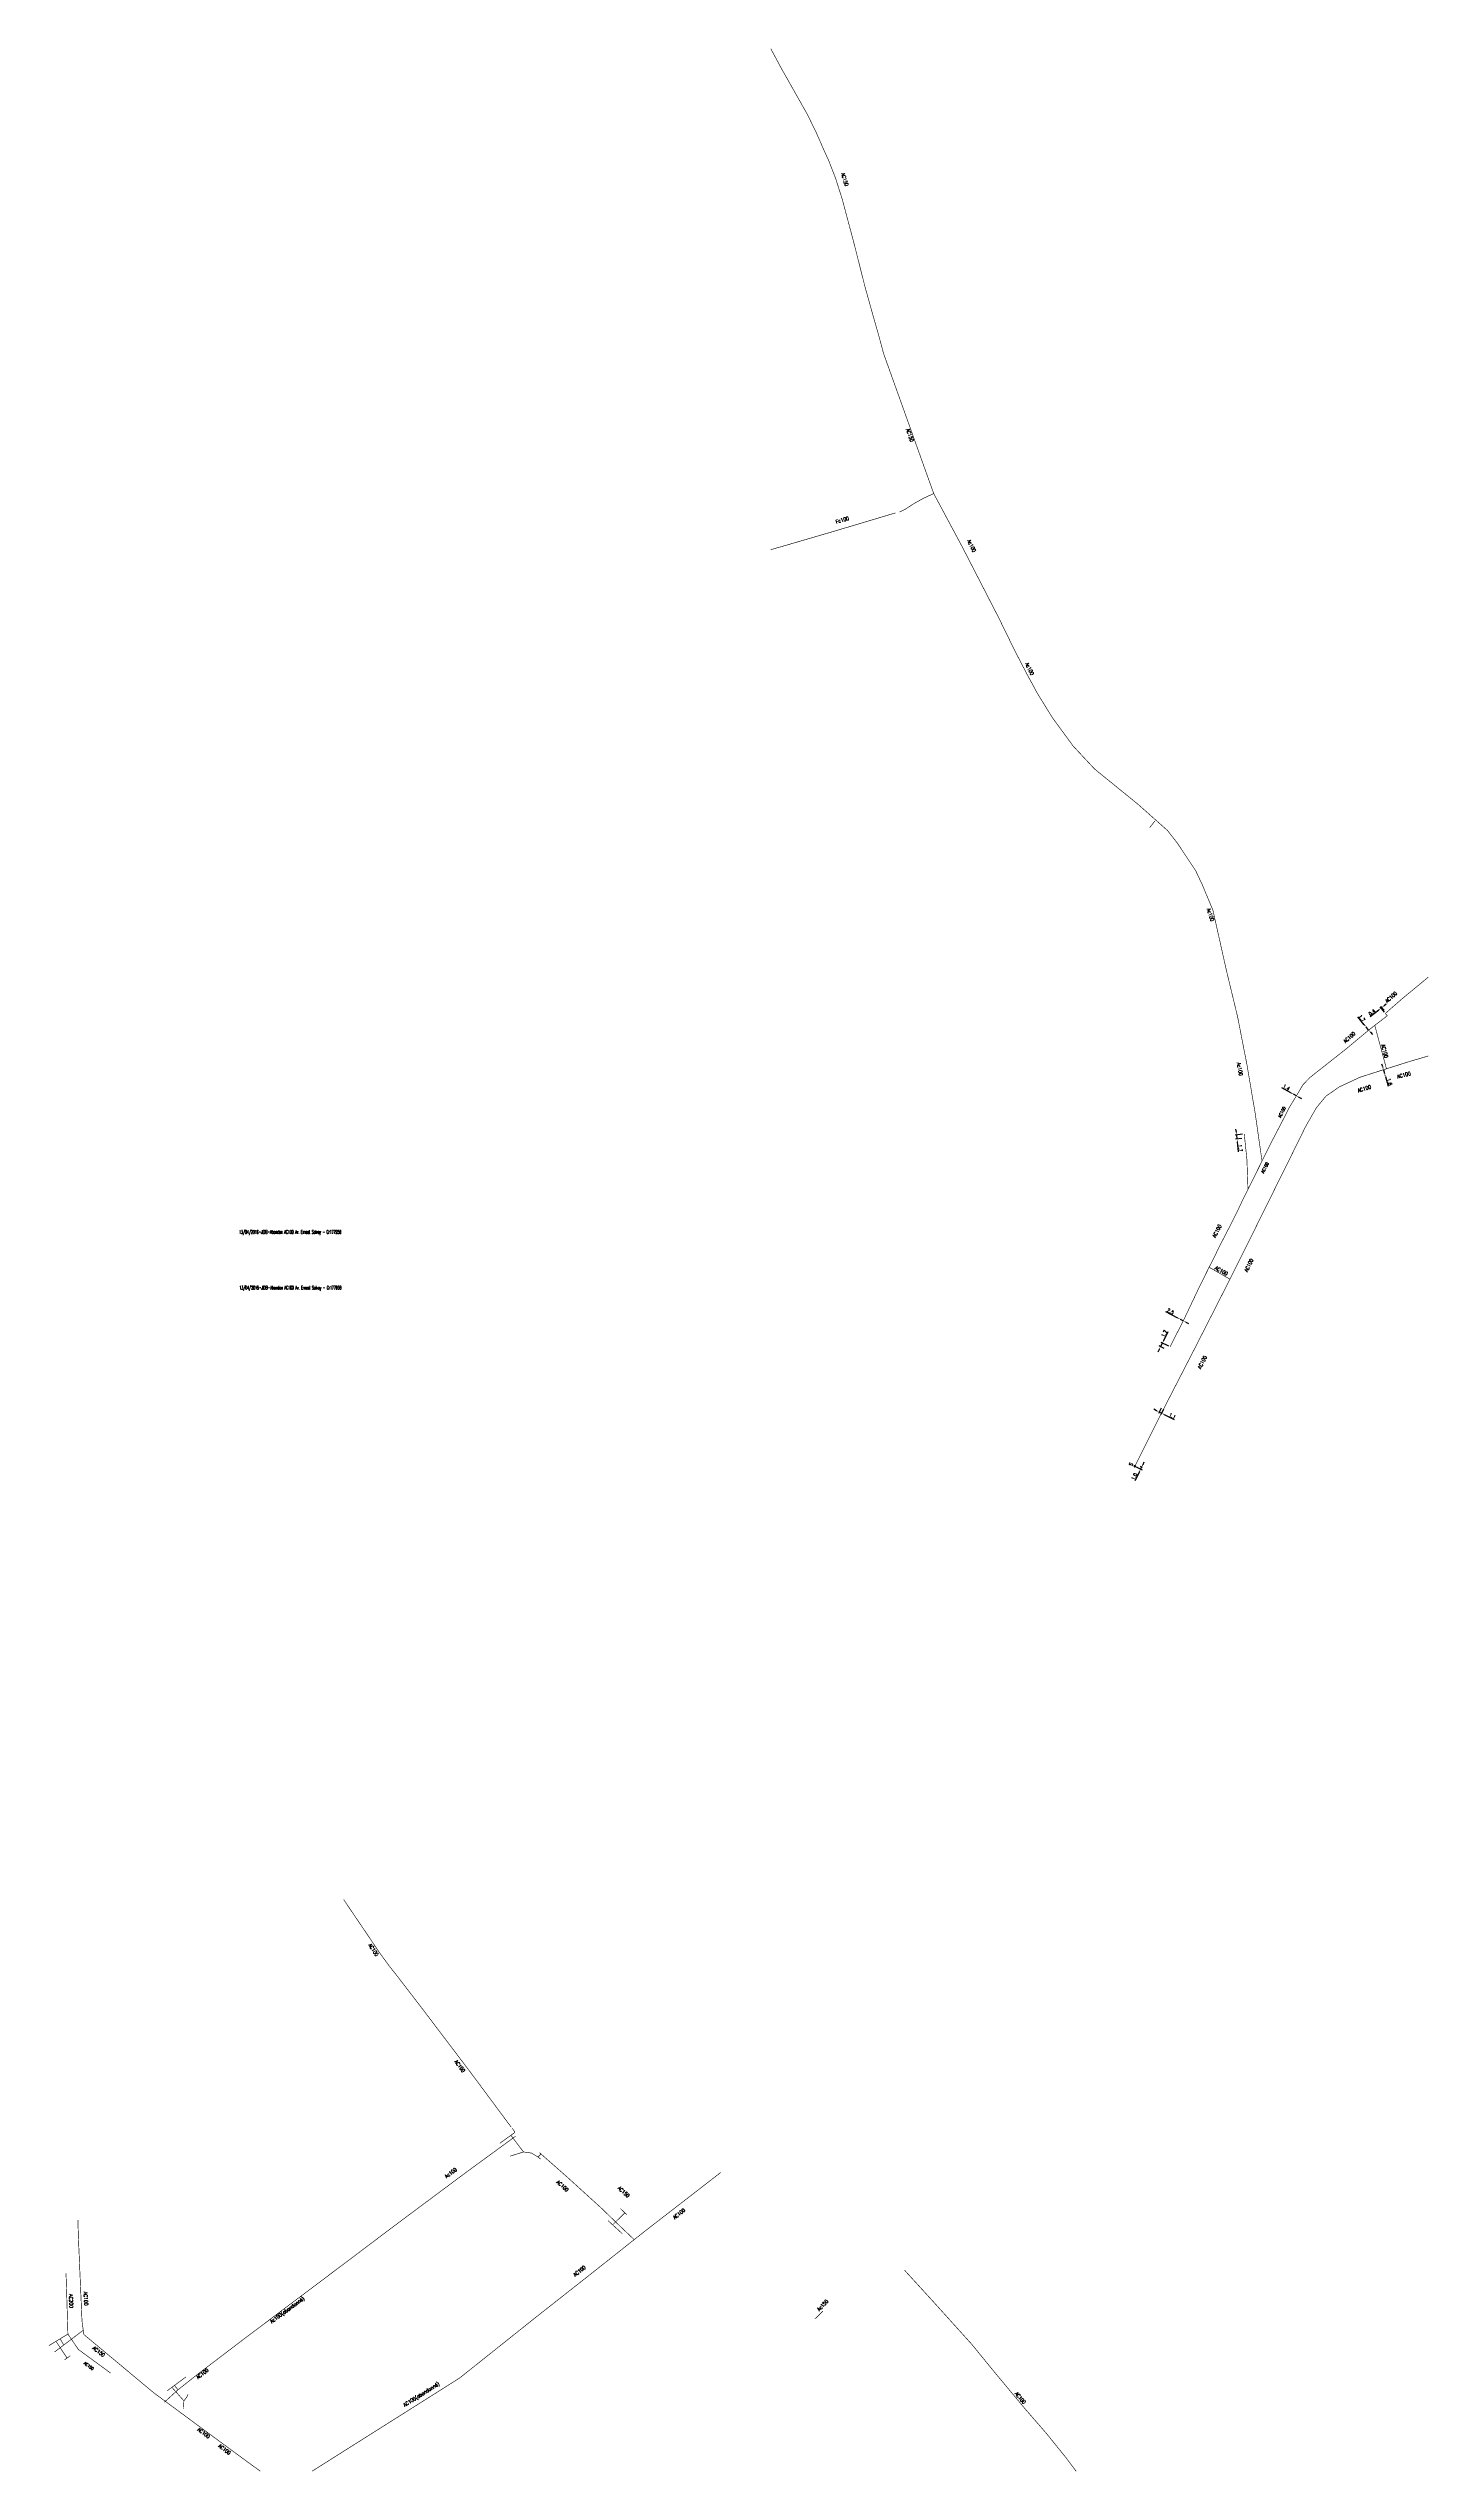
# Model space of a CAD drawing. Header units: millimetres. Extents: x 158430 to 159000, y 158000 to 159000.
import ezdxf
from ezdxf.enums import TextEntityAlignment as Align

# ---------------------------------------------------------------- set-up
doc = ezdxf.new("R2010")
doc.units = ezdxf.units.MM
doc.header["$PDMODE"] = 34
doc.linetypes.add('L_25_DES', pattern=[1.5, 0.5, -1])
doc.layers.get('0').update_dxf_attribs({"linetype": 'CONTINUOUS'})
doc.layers.get('Defpoints').update_dxf_attribs({"linetype": 'CONTINUOUS'})
for name, color, linetype in [('L_300', 7, 'CONTINUOUS'), ('L_908', 5, 'CONTINUOUS'), ('L_910', 7, 'CONTINUOUS')]:
    doc.layers.add(name, color=color, linetype=linetype)
doc.styles.add('G_ROMANS', font='ROMANS.SHX', dxfattribs={"width": 0.75})
doc.styles.get("Standard").update_dxf_attribs({"font": 'romans.shx', "width": 0.85})
doc.linetypes.add('BP_HS', pattern='A,2,-1,["G",Standard,S=0.85,R=0,X=-0.27,Y=-0.4],-1', length=4)
doc.dimstyles.get("Standard").update_dxf_attribs({"dimtxt": 1.5, "dimasz": 1.2, "dimexe": 0.625, "dimexo": 0.625, "dimgap": 0.25, "dimtad": 1, "dimdec": 1, "dimzin": 0, "dimdsep": 46, "dimtxsty": 'Standard', "dimcen": -0.5, "dimadec": 0, "dimazin": 0, "dimtfac": 1, "dimtdec": 1, "dimtmove": 0, "dimatfit": 3, "dimfxl": 0, "dimtolj": 1, "dimtzin": 0, "dimarcsym": 0})

# ---------------------------------------------------------------- blocks, each defined once
blk = doc.blocks.new('*D1')
at = {"layer": 'Defpoints', "color": 0, "linetype": 'Continuous', "transparency": 16777216}
for p in [(158980.8, 158604.2), (158982.2, 158602.6), (158982.3, 158601.8)]:
    blk.add_point(p, dxfattribs=at)
at = {"layer": 'L_908', "color": 0, "linetype": 'Continuous', "lineweight": -2, "transparency": 16777216}
for p, q in [((158979.6, 158603.2), (158976.1, 158600.4)), ((158981.9, 158602.3), (158980.1, 158604.5)), ((158981.8, 158603.1), (158980.4, 158604.7)), ((158980.8, 158604.2), (158980.5, 158604)), ((158981.8, 158605), (158982.7, 158605.7))]:
    blk.add_line(p, q, dxfattribs=at)
at = {"layer": 'L_908', "color": 0, "linetype": 'Continuous', "transparency": 16777216}
for points in [[(158979.5, 158603.4), (158979.7, 158603.1), (158980.5, 158604)], [(158981.6, 158605.1), (158981.9, 158604.8), (158980.8, 158604.2)]]:
    blk.add_solid(points, dxfattribs=at)
at = {"layer": 'L_908', "color": 0, "linetype": 'Continuous', "transparency": 16777216, "insert": (158976.8, 158602.2), "char_height": 1.5, "attachment_point": 5, "rotation": 39.0871}
blk.add_mtext('\\A1;0.4', dxfattribs=at)
blk = doc.blocks.new('*D2')
at = {"layer": 'Defpoints', "color": 0, "linetype": 'Continuous', "transparency": 16777216}
for p in [(158974.4, 158596.2), (158974.4, 158596.2), (158975.4, 158594.9)]:
    blk.add_point(p, dxfattribs=at)
at = {"layer": 'L_908', "color": 0, "linetype": 'Continuous', "lineweight": -2, "transparency": 16777216}
for p, q in [((158973.6, 158597.1), (158970.9, 158600.4)), ((158975.4, 158594.9), (158974.4, 158596.2)), ((158976.2, 158594), (158977, 158593.1))]:
    blk.add_line(p, q, dxfattribs=at)
at = {"layer": 'L_908', "color": 0, "linetype": 'Continuous', "transparency": 16777216}
for points in [[(158973.8, 158597.3), (158973.4, 158597), (158974.4, 158596.2)], [(158976.4, 158594.1), (158976.1, 158593.9), (158975.4, 158594.9)]]:
    blk.add_solid(points, dxfattribs=at)
at = {"layer": 'L_908', "color": 0, "linetype": 'Continuous', "transparency": 16777216, "insert": (158972.6, 158599.8), "char_height": 1.5, "attachment_point": 5, "rotation": 309.6986}
blk.add_mtext('\\A1;1.7', dxfattribs=at)
blk = doc.blocks.new('*D3')
at = {"layer": 'Defpoints', "color": 0, "linetype": 'Continuous', "transparency": 16777216}
for p in [(158944.4, 158568.4), (158944.4, 158568.4), (158945.6, 158567.8)]:
    blk.add_point(p, dxfattribs=at)
at = {"layer": 'L_908', "color": 0, "linetype": 'Continuous', "lineweight": -2, "transparency": 16777216}
for p, q in [((158943.3, 158569), (158939.6, 158571.1)), ((158945.6, 158567.8), (158944.4, 158568.4)), ((158946.6, 158567.2), (158947.7, 158566.6))]:
    blk.add_line(p, q, dxfattribs=at)
at = {"layer": 'L_908', "color": 0, "linetype": 'Continuous', "transparency": 16777216}
for points in [[(158943.4, 158569.2), (158943.2, 158568.8), (158944.4, 158568.4)], [(158946.7, 158567.4), (158946.5, 158567), (158945.6, 158567.8)]]:
    blk.add_solid(points, dxfattribs=at)
at = {"layer": 'L_908', "color": 0, "linetype": 'Continuous', "transparency": 16777216, "insert": (158941.4, 158571.2), "char_height": 1.5, "attachment_point": 5, "rotation": 331.2574}
blk.add_mtext('\\A1;1.4', dxfattribs=at)
blk = doc.blocks.new('*D4')
at = {"layer": 'Defpoints', "color": 0, "linetype": 'Continuous', "transparency": 16777216}
for p in [(158897.8, 158475.5), (158897.8, 158475.5), (158898.9, 158474.9)]:
    blk.add_point(p, dxfattribs=at)
at = {"layer": 'L_908', "color": 0, "linetype": 'Continuous', "lineweight": -2, "transparency": 16777216}
for p, q in [((158896.7, 158476), (158891.7, 158478.6)), ((158898.9, 158474.9), (158897.8, 158475.5)), ((158898.1, 158476), (158898.1, 158476)), ((158900, 158474.4), (158901, 158473.8))]:
    blk.add_line(p, q, dxfattribs=at)
at = {"layer": 'L_908', "color": 0, "linetype": 'Continuous', "transparency": 16777216}
for points in [[(158896.8, 158476.2), (158896.6, 158475.9), (158897.8, 158475.5)], [(158900.1, 158474.5), (158899.9, 158474.2), (158898.9, 158474.9)]]:
    blk.add_solid(points, dxfattribs=at)
at = {"layer": 'L_908', "color": 0, "linetype": 'Continuous', "transparency": 16777216, "insert": (158893.6, 158478.8), "char_height": 1.5, "attachment_point": 5, "rotation": 332.4558}
blk.add_mtext('\\A1;2.5', dxfattribs=at)
blk = doc.blocks.new('L_300_11')
at = {"color": 0, "linetype": 'Continuous', "const_width": 0.497, "flags": 128}
blk.add_lwpolyline([(-0.3, 0, 1), (0.3, 0, 1)], format="xyb", close=True, dxfattribs=at)
at = {"color": 0, "linetype": 'Continuous', "style": 'G_ROMANS', "width": 0.75}
blk.add_text('S', height=1.5, dxfattribs=at).set_placement((0, 1.8), align=Align.MIDDLE)
at = {"color": 0, "linetype": 'Continuous', "width": 0.75, "flags": 3}
for tag, p in [('DEF_COUP', (0, -7.5)), ('DEF_TYPE', (0, -10)), ('DEF_LEG', (0, -5))]:
    blk.add_attdef(tag, text='', height=1.2, dxfattribs=at).set_placement(p, align=Align.MIDDLE)
blk = doc.blocks.new('*D5')
at = {"layer": 'Defpoints', "color": 0, "linetype": 'Continuous', "transparency": 16777216}
for p in [(158888.9, 158437.3), (158890, 158439.3), (158890.9, 158438.8)]:
    blk.add_point(p, dxfattribs=at)
at = {"layer": 'L_908', "color": 0, "linetype": 'Continuous', "lineweight": -2, "transparency": 16777216}
for p, q in [((158887.8, 158437.8), (158886.8, 158438.4)), ((158889.7, 158438.8), (158888.6, 158436.7)), ((158888.9, 158437.3), (158889.9, 158436.8)), ((158890.7, 158438.3), (158889.6, 158436.2)), ((158891, 158436.2), (158895.2, 158434.1))]:
    blk.add_line(p, q, dxfattribs=at)
at = {"layer": 'L_908', "color": 0, "linetype": 'Continuous', "transparency": 16777216}
for points in [[(158887.9, 158438), (158887.8, 158437.6), (158888.9, 158437.3)], [(158891.1, 158436.4), (158890.9, 158436.1), (158889.9, 158436.8)]]:
    blk.add_solid(points, dxfattribs=at)
at = {"layer": 'L_908', "color": 0, "linetype": 'Continuous', "transparency": 16777216, "insert": (158894.4, 158435.6), "char_height": 1.5, "attachment_point": 5, "rotation": 333.1731}
blk.add_mtext('\\A1;1.1', dxfattribs=at)
blk = doc.blocks.new('*D6')
at = {"layer": 'Defpoints', "color": 0, "linetype": 'Continuous', "transparency": 16777216}
for p in [(158981.5, 158578.5), (158982, 158577), (158982, 158577)]:
    blk.add_point(p, dxfattribs=at)
at = {"layer": 'L_908', "color": 0, "linetype": 'Continuous', "lineweight": -2, "transparency": 16777216}
for p, q in [((158981.2, 158579.7), (158980.8, 158580.8)), ((158981.5, 158578.5), (158982, 158577)), ((158982.3, 158575.8), (158983.5, 158571.8))]:
    blk.add_line(p, q, dxfattribs=at)
at = {"layer": 'L_908', "color": 0, "linetype": 'Continuous', "transparency": 16777216}
for points in [[(158981.4, 158579.7), (158981, 158579.6), (158981.5, 158578.5)], [(158982.5, 158575.9), (158982.1, 158575.8), (158982, 158577)]]:
    blk.add_solid(points, dxfattribs=at)
at = {"layer": 'L_908', "color": 0, "linetype": 'Continuous', "transparency": 16777216, "insert": (158984, 158573.5), "char_height": 1.5, "attachment_point": 5, "rotation": 286.409}
blk.add_mtext('\\A1;1.6', dxfattribs=at)
blk = doc.blocks.new('GIS_MODF')
at = {"color": 0, "linetype": 'Continuous', "flags": 128}
for points in [[(-2.2, 0), (-1.7, 0)], [(1.5, 0), (2, 0)]]:
    blk.add_lwpolyline(points, dxfattribs=at)
at = {"color": 0, "linetype": 'Continuous', "width": 0.5}
blk.add_attdef('DATE', text='', height=1.5, dxfattribs=at).set_placement((-2.5, -0.8), align=Align.RIGHT)
at = {"color": 0, "linetype": 'Continuous', "width": 1.771291}
blk.add_attdef('USER', text='', height=1.5, dxfattribs=at).set_placement((-1.5, -0.8), (1.3, -0.8), align=Align.FIT)
at = {"color": 0, "linetype": 'Continuous', "width": 0.5}
blk.add_attdef('DESC', (2.3, -0.8), '', height=1.5, dxfattribs=at)
blk = doc.blocks.new('*D8')
at = {"layer": 'Defpoints', "color": 0, "linetype": 'Continuous', "transparency": 16777216}
for p in [(158921, 158550), (158923.7, 158550.3), (158924.1, 158552)]:
    blk.add_point(p, dxfattribs=at)
at = {"layer": 'L_908', "color": 0, "linetype": 'Continuous', "lineweight": -2, "transparency": 16777216}
for p, q in [((158923.4, 158551.9), (158920.3, 158551.6)), ((158923.1, 158550.2), (158920.4, 158549.9)), ((158920.8, 158552.8), (158920.6, 158554)), ((158920.9, 158551.7), (158921, 158550)), ((158921.2, 158548.8), (158921.6, 158544.6))]:
    blk.add_line(p, q, dxfattribs=at)
at = {"layer": 'L_908', "color": 0, "linetype": 'Continuous', "transparency": 16777216}
for points in [[(158921, 158552.9), (158920.6, 158552.8), (158920.9, 158551.7)], [(158921.4, 158548.8), (158921, 158548.8), (158921, 158550)]]:
    blk.add_solid(points, dxfattribs=at)
at = {"layer": 'L_908', "color": 0, "linetype": 'Continuous', "transparency": 16777216, "insert": (158922.4, 158546.2), "char_height": 1.5, "attachment_point": 5, "rotation": 275.7077}
blk.add_mtext('\\A1;1.7', dxfattribs=at)
blk = doc.blocks.new('*D9')
at = {"layer": 'Defpoints', "color": 0, "linetype": 'Continuous', "transparency": 16777216}
for p in [(158889.5, 158464.2), (158891.6, 158463.2), (158893.4, 158464.1)]:
    blk.add_point(p, dxfattribs=at)
at = {"layer": 'L_908', "color": 0, "linetype": 'Continuous', "lineweight": -2, "transparency": 16777216}
for p, q in [((158890.8, 158466.8), (158892.7, 158470.5)), ((158889, 158463.1), (158888.4, 158462)), ((158891, 158463.4), (158889, 158464.5)), ((158889.5, 158464.2), (158890.3, 158465.7)), ((158892.9, 158464.4), (158889.7, 158466))]:
    blk.add_line(p, q, dxfattribs=at)
at = {"layer": 'L_908', "color": 0, "linetype": 'Continuous', "transparency": 16777216}
for points in [[(158888.8, 158463.2), (158889.2, 158463), (158889.5, 158464.2)], [(158890.6, 158466.9), (158891, 158466.7), (158890.3, 158465.7)]]:
    blk.add_solid(points, dxfattribs=at)
at = {"layer": 'L_908', "color": 0, "linetype": 'Continuous', "transparency": 16777216, "insert": (158891.1, 158469.6), "char_height": 1.5, "attachment_point": 5, "rotation": 63.4981}
blk.add_mtext('\\A1;1.7', dxfattribs=at)
blk = doc.blocks.new('*D13')
at = {"layer": 'Defpoints', "color": 0, "linetype": 'Continuous', "transparency": 16777216}
for p in [(158878.9, 158414.9), (158881.7, 158414.6), (158882.6, 158414.1)]:
    blk.add_point(p, dxfattribs=at)
at = {"layer": 'L_300', "color": 0, "linetype": 'Continuous', "lineweight": -2, "transparency": 16777216}
for p, q in [((158880.8, 158412.6), (158878.9, 158408.9)), ((158879.5, 158414.6), (158881.9, 158413.4)), ((158882.1, 158414.4), (158881.2, 158414.8)), ((158881.7, 158414.6), (158881.3, 158413.7)), ((158882.3, 158415.6), (158882.8, 158416.7))]:
    blk.add_line(p, q, dxfattribs=at)
at = {"layer": 'L_300', "color": 0, "linetype": 'Continuous', "transparency": 16777216}
for points in [[(158880.6, 158412.7), (158880.9, 158412.5), (158881.3, 158413.7)], [(158882.1, 158415.7), (158882.5, 158415.5), (158881.7, 158414.6)]]:
    blk.add_solid(points, dxfattribs=at)
at = {"layer": 'L_300', "color": 0, "linetype": 'Continuous', "transparency": 16777216, "insert": (158878.7, 158410.6), "char_height": 1.5, "attachment_point": 5, "rotation": 63.2478}
blk.add_mtext('\\A1;1.0', dxfattribs=at)

msp = doc.modelspace()

# ---------------------------------------------------------------- linework, layer by layer
at = {"layer": 'L_908', "linetype": 'BP_HS', "const_width": 0.25, "flags": 128}
for points in [[(158728.65, 159000), (158733.16, 158991.6), (158733.16, 158991.6), (158743.78, 158972.82), (158743.78, 158972.82), (158747.55, 158965.06), (158750.65, 158957.98), (158752.63, 158953.6), (158755.35, 158946.61), (158758.09, 158938.01), (158762.97, 158919.74), (158762.97, 158919.74), (158762.97, 158919.74), (158767.52, 158901.73), (158767.52, 158901.73), (158770.38, 158891.5), (158770.38, 158891.5), (158773.19, 158881.63), (158775.22, 158874.11), (158795.88, 158816.39), (158807.58, 158794.54), (158822.48, 158765.57), (158829.35, 158751.54), (158833.94, 158742.65), (158838.61, 158734.01), (158844.83, 158723.93), (158853.45, 158712.15), (158862.25, 158702.71), (158880.4, 158687.96), (158892.41, 158677.26), (158896.42, 158672.12), (158904, 158660.72), (158906.72, 158654.95), (158911.13, 158644.39), (158916.62, 158619.88), (158921.33, 158600.32, -0.018807), (158931.4, 158540.85, -0.0404851)], [(158781.78, 158808.74), (158784.23, 158809.98, -0.054068), (158795.88, 158816.39)], [(158887.14, 158681.2, -0.020829), (158884.99, 158678.5, 0.9770146)]]:
    msp.add_lwpolyline(points, format="xyb", dxfattribs=at)
for points in [[(158728.57, 158793.22), (158734.92, 158795.03), (158754.11, 158800.63), (158780.09, 158808.4)], [(159000, 158616.73), (158989.34, 158607.94), (158982.29, 158601.78), (158983.1, 158600.82), (158977.93, 158596.86), (158975.45, 158594.9), (158966.06, 158587.09), (158951.08, 158575.27), (158948.32, 158572.35), (158945.59, 158567.77), (158942.63, 158562.92), (158939.89, 158557.54), (158935.36, 158548.79), (158925.6, 158529.19), (158923.57, 158525.11), (158921.36, 158520.39), (158918.16, 158514.02), (158913.96, 158505.89), (158911.1, 158500), (158909.56, 158497.02), (158905.69, 158489.22), (158898.9, 158474.91), (158893.41, 158464.13)], [(158977.93, 158596.86), (158982.76, 158578.93)], [(158878.91, 158414.87), (158890.94, 158438.84), (158903.57, 158463.4), (158913.16, 158482.22), (158918.14, 158492.09), (158922.13, 158500), (158947.11, 158550.43), (158949.22, 158554.78), (158953.86, 158562.89), (158957.8, 158567.65), (158963.3, 158571.47), (158971.97, 158575.49), (158981.51, 158578.54), (158982.76, 158578.93), (158992.28, 158581.94), (159000, 158584.21)], [(158924.07, 158551.97), (158925.16, 158541.41), (158925.6, 158529.19), (158925.57, 158529.91)], [(158909.56, 158497.02), (158918.14, 158492.09)], [(158621.52, 158141.99), (158619.88, 158144.2), (158617.38, 158147.57), (158604.97, 158164.29), (158585.46, 158190.05), (158574.28, 158204.61), (158571.06, 158208.67), (158567.26, 158213.88), (158567.26, 158213.88), (158565.1, 158217.09), (158552.32, 158236.02)], [(158621.36, 158138.69), (158622.69, 158139.6), (158622.94, 158140.11), (158621.93, 158141.56)], [(158623.24, 158138.26), (158602.93, 158123.42), (158572.75, 158100.93), (158553.89, 158086.69), (158512.54, 158055.62), (158492.87, 158040.66), (158483.92, 158033.59), (158478.36, 158028.53)], [(158632.53, 158129.73), (158633.8, 158130.95)], [(158539.29, 158000), (158600.2, 158038.48), (158632.63, 158064.33), (158653.55, 158080.79), (158671.88, 158095.31), (158671.88, 158095.31), (158677.26, 158099.56), (158696.28, 158114.27), (158708.05, 158123.39)], [(158444.32, 158062.02), (158442.84, 158096.61), (158442.62, 158103.66), (158442.62, 158103.66)], [(158661.45, 158103.45), (158667.29, 158098.11)], [(158663.34, 158101.72), (158668.41, 158106.66)], [(158666.56, 158108.42), (158669.26, 158105.86)], [(158438.51, 158056.61), (158437.97, 158074.37), (158437.72, 158081.75)], [(158517.97, 158000), (158513.49, 158003.23), (158492.33, 158018.79), (158473.76, 158032.53), (158445.09, 158056.46), (158444.32, 158062.02)], [(158746.85, 158062.86), (158750.19, 158066.12)], [(158438.51, 158056.61), (158430.61, 158051.83)], [(158444.77, 158058.14), (158432.95, 158049.2)], [(158433.59, 158053.64), (158438.17, 158046.71)], [(158435.33, 158054.63), (158436.81, 158052.13)], [(158456.19, 158040.48), (158442.86, 158050.24), (158438.51, 158056.61)], [(158439.48, 158047.65), (158437.07, 158045.93)], [(158479.52, 158033.23), (158484.92, 158037.22), (158486, 158038), (158487.23, 158038.95)], [(158481.43, 158034.66), (158486.38, 158029.06)], [(158483.92, 158033.59), (158482.51, 158035.44)]]:
    msp.add_lwpolyline(points, dxfattribs=at)
at = {"layer": 'L_908', "linetype": 'BP_HS', "const_width": 0.25}
for points in [[(158616.76, 158135.34), (158621.36, 158138.69), (158621.91, 158137.96), (158626.55, 158131.8), (158620.98, 158130.04)], [(158633.61, 158128.85), (158632.53, 158129.73), (158629.87, 158131.34), (158626.55, 158131.8)], [(158633.14, 158131.54), (158633.8, 158130.95), (158644.42, 158121.59), (158658.62, 158108.69), (158666.52, 158101.04), (158672.26, 158095.6)], [(158783.89, 158082.94), (158795.24, 158070.51), (158811.66, 158052.32), (158821.38, 158040.41), (158834.13, 158025.13), (158842.27, 158015.77), (158850.56, 158005.49), (158854.65, 158000)]]:
    msp.add_lwpolyline(points, dxfattribs=at)
at = {"layer": 'L_908', "linetype": 'BP_HS', "flags": 128}
msp.add_lwpolyline([(158486.19, 158025.79, 0.25, 0.25, 0), (158486.38, 158029.06, 0.25, 0.25, 0), (158486.38, 158029.06, 0.25, 0.25, 0), (158487.65, 158030.68, 0.25, 0.25, 0), (158488.08, 158031.74, 0, 0, 0)], format="xyseb", dxfattribs=at)

# ---------------------------------------------------------------- block references
at = {"layer": 'L_300', "rotation": 63.36550366372242}
msp.add_blockref('L_300_11', (158878.91, 158414.87), dxfattribs=at)
at = {"layer": 'L_910'}
ref = msp.add_blockref('GIS_MODF', (158519.68, 158511.62), dxfattribs=dict(at, rotation=0.5725613824145926))
ref.add_attrib('DATE', '13/04/2016', dxfattribs={"layer": '0', "color": 0, "linetype": 'Continuous', "height": 1.5, "width": 0.5}).set_placement((158517.19, 158510.79), align=Align.RIGHT)
ref.add_attrib('USER', 'JDB', dxfattribs={"layer": '0', "color": 0, "linetype": 'Continuous', "height": 1.5, "rotation": 0.57256, "width": 0.708517}).set_placement((158518.18, 158510.8), (158520.97, 158510.83), align=Align.FIT)
ref.add_attrib('DESC', 'Abandon AC100 Av. Ernest Solvay - Cr177958', (158521.98, 158510.84), dxfattribs={"layer": '0', "color": 0, "linetype": 'Continuous', "height": 1.5, "width": 0.5})
at = {"layer": 'L_910', "color": 7, "linetype": 'Continuous'}
ref = msp.add_blockref('GIS_MODF', (158519.78, 158488.61), dxfattribs=dict(at, rotation=0.5725613824145926))
ref.add_attrib('DATE', '13/04/2016', dxfattribs={"layer": '0', "color": 0, "linetype": 'Continuous', "height": 1.5, "width": 0.5}).set_placement((158517.29, 158487.79), align=Align.RIGHT)
ref.add_attrib('USER', 'JDB', dxfattribs={"layer": '0', "color": 0, "linetype": 'Continuous', "height": 1.5, "rotation": 0.57256, "width": 0.708517}).set_placement((158518.28, 158487.8), (158521.07, 158487.83), align=Align.FIT)
ref.add_attrib('DESC', 'Abandon AC100 Av. Ernest Solvay - Cr177958', (158522.08, 158487.84), dxfattribs={"layer": '0', "color": 0, "linetype": 'Continuous', "height": 1.5, "width": 0.5})

# ---------------------------------------------------------------- texts
at = {"layer": 'L_908', "linetype": 'Continuous'}
for s, height, rotation, width, p in [('AC150', 1.5, 287.66612, 0.75, (158759.2, 158946.05)), ('AC150', 1.5, 289.69033, 0.75, (158786.05, 158840.51)), ('Fc100', 1.5, 16.45754, 0.85, (158758.15, 158805.47)), ('Ac100', 1.5, 296, 0.85, (158811.53, 158794.83)), ('Ac100', 1.5, 296, 0.85, (158835.46, 158744.05)), ('Ac100', 1.5, 288.60552, 0.85, (158910.13, 158642.55)), ('AC100', 1.5, 41.91235, 0.85, (158984.68, 158608.5)), ('AC100', 1.5, 41.91235, 0.85, (158967.44, 158591.88)), ('Ac100', 1.5, 280.17456, 0.85, (158922.24, 158578.82)), ('AC100', 1.5, 285.02575, 0.85, (158982.04, 158586.23)), ('AC100', 1.5, 17.32594, 0.85, (158973.62, 158570.71)), ('AC100', 1.5, 14.70599, 0.85, (158989.97, 158576.34)), ('AC100', 1.25, 63.07225, 0.85, (158939.59, 158561)), ('AC100', 1.25, 63.07225, 0.85, (158932.6, 158538.07)), ('AC100', 1.5, 63.58494, 0.85, (158912.82, 158511.95)), ('AC100', 1.5, 63.58494, 0.85, (158925.95, 158497.83)), ('AC100', 1.5, 330.09924, 0.85, (158914.62, 158495.53)), ('AC100', 1.5, 62.90021, 0.85, (158906.74, 158457.79)), ('AC100', 1.5, 303.23713, 0.85, (158564.67, 158215.25)), ('AC100', 1.5, 307.13966, 0.85, (158600.28, 158167.21)), ('AC100', 1.5, 309.84243, 0.85, (158831.63, 158030.26))]:
    msp.add_text(s, height=height, rotation=rotation, dxfattribs=dict(at, width=width)).set_placement(p, align=Align.MIDDLE_CENTER)
at = {"layer": 'L_908', "linetype": 'Continuous', "width": 0.85}
for s, height, rotation, p in [('Ac100', 1.5, 36.14839, (158594.74, 158120.9)), ('AC100', 1.5, 317.73575, (158640.07, 158119.14)), ('AC150', 1.5, 317.47921, (158665.28, 158116.71)), ('AC100', 1.5, 38.73122, (158688.99, 158103.9)), ('AC100', 1.5, 38.73122, (158647.91, 158080.26)), ('AC200', 1.5, 271.62934, (158439.01, 158073.09)), ('AC100', 1.5, 273.23966, (158445.03, 158074.07)), ('Ac100(abandonné)', 1.5, 36.14839, (158522.59, 158060.97)), ('AC150', 1.5, 322.84648, (158448.53, 158050.52)), ('AC150', 1.2, 323.78685, (158444.97, 158044.31)), ('AC100', 1.5, 37.58307, (158492.18, 158037.93)), ('AC100(abandonné)', 1.5, 32.27902, (158577.55, 158026.54)), ('AC100', 1.5, 322.84648, (158491.84, 158016.9)), ('AC100', 1.5, 322.84648, (158500.45, 158010.14))]:
    msp.add_text(s, height=height, rotation=rotation, dxfattribs=at).set_placement(p)
at = {"layer": 'L_908', "linetype": 'L_25_DES', "width": 0.85}
msp.add_text('Ac150', height=1.5, rotation=46.05325, dxfattribs=at).set_placement((158750.03, 158068.52), align=Align.MIDDLE)

# ---------------------------------------------------------------- dimensions: what is measured, and where the dimension line sits
at = {"layer": 'L_300', "linetype": 'Continuous'}
dim = msp.add_linear_dim(base=(158881.75, 158414.56), p1=(158878.91, 158414.87), p2=(158882.62, 158414.12), angle=243.24782, dimstyle='Standard', dxfattribs=at)
dim.commit()
dim.dimension.update_dxf_attribs({"geometry": '*D13', "text_midpoint": (158879.54, 158410.19), "dimtype": 160})
at = {"layer": 'L_908', "linetype": 'Continuous'}
for base, p1, p2, angle, picture, middle in [((158974.36, 158596.21), (158975.45, 158594.9), (158974.36, 158596.21), 309.69862, '*D2', (158971.88, 158599.21)), ((158980.82, 158604.23), (158982.29, 158601.78), (158982.16, 158602.58), 219.08709, '*D1', (158977.4, 158601.44)), ((158981.96, 158577), (158981.51, 158578.54), (158981.96, 158577), 106.40897, '*D6', (158983.06, 158573.26)), ((158944.37, 158568.44), (158945.59, 158567.77), (158944.37, 158568.44), 331.25735, '*D3', (158940.92, 158570.33)), ((158921.0444, 158550.0096), (158924.0671, 158551.9715), (158923.7333, 158550.2783), 95.70772, '*D8', (158921.4317, 158546.1342)), ((158889.52, 158464.18), (158893.41, 158464.13), (158891.57, 158463.16), 63.49813, '*D9', (158892.02, 158469.19)), ((158888.92, 158437.28), (158890.94, 158438.84), (158889.96, 158439.34), 333.17312, '*D5', (158893.98, 158434.72))]:
    dim = msp.add_linear_dim(base=base, p1=p1, p2=p2, angle=angle, dimstyle='Standard', override={"dimatfit": 0}, dxfattribs=at)
    dim.commit()
    dim.dimension.update_dxf_attribs({"geometry": picture, "text_midpoint": middle, "dimtype": 160})
dim = msp.add_linear_dim(base=(158897.78, 158475.49), p1=(158898.9, 158474.91), p2=(158897.78, 158475.49), angle=332.45585, text='2.5', dimstyle='Standard', override={"dimatfit": 0}, dxfattribs=at)
dim.commit()
dim.dimension.update_dxf_attribs({"geometry": '*D4', "text_midpoint": (158893.15, 158477.91), "dimtype": 160})

doc.saveas('drawing.dxf')
